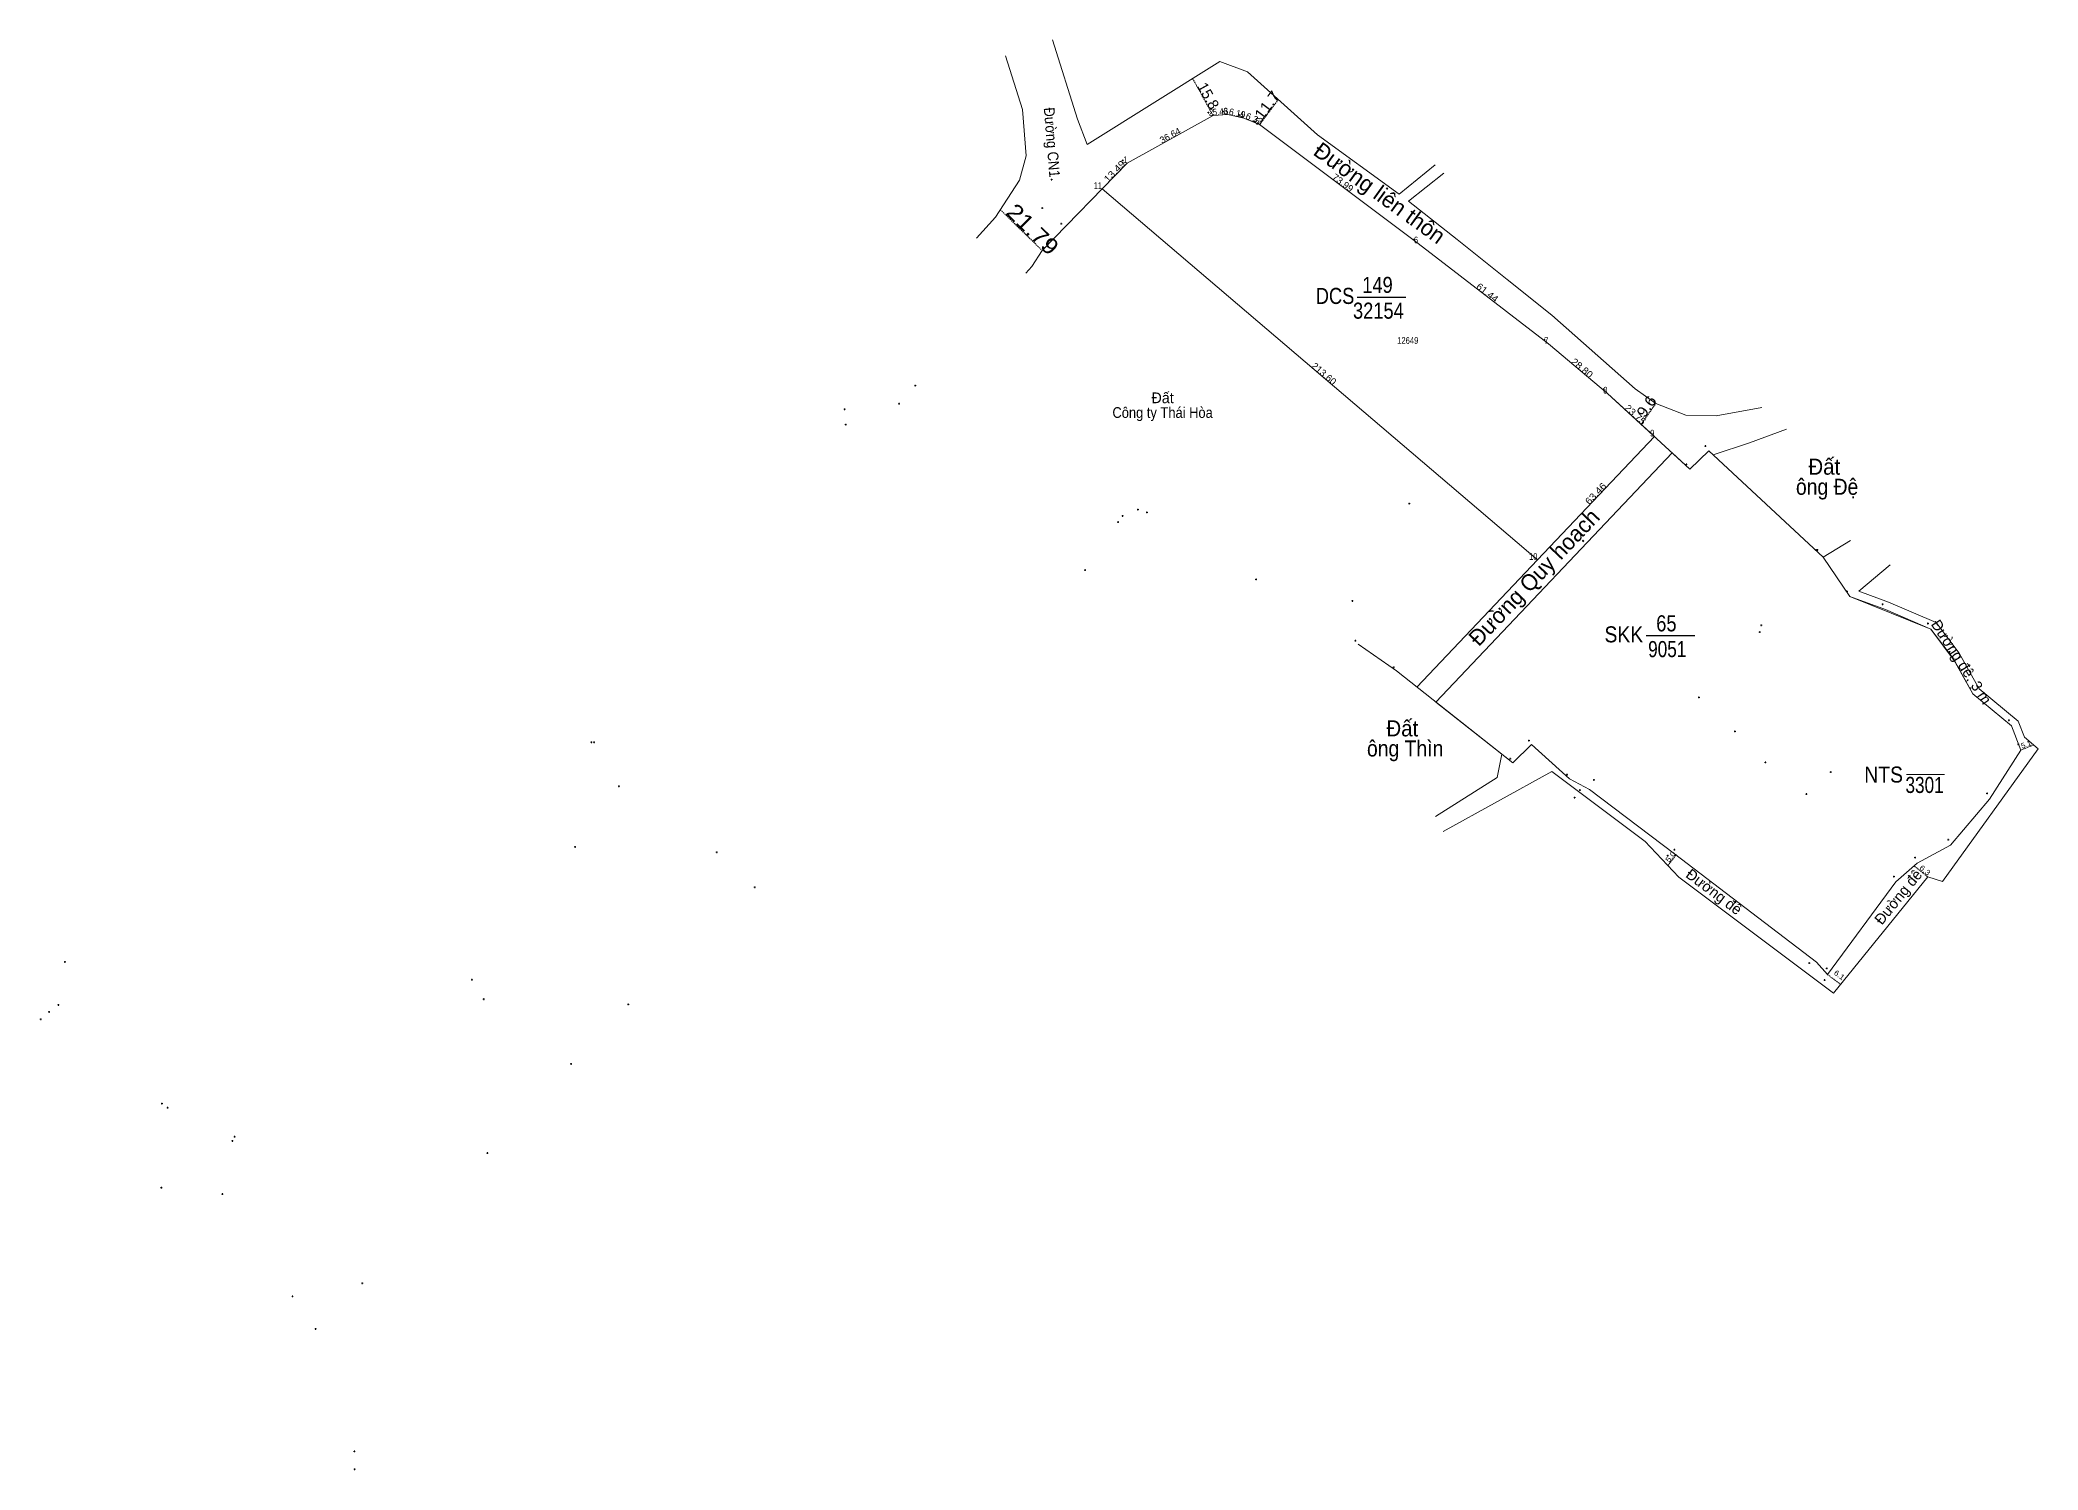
# Model space of a CAD drawing. Header units: metres. Extents: x 548452 to 551009, y 1840956 to 1844548.
# Drawn here: x 548452 to 549198, y 1844014 to 1844548 of the extents above; entities that cross this region are included whole.
import ezdxf
from ezdxf.enums import TextEntityAlignment as Align

# ---------------------------------------------------------------- set-up
doc = ezdxf.new("R2010")
doc.units = ezdxf.units.M
doc.header["$LTSCALE"] = 0.16
doc.header["$PDMODE"] = 32
doc.header["$PDSIZE"] = 0.08
doc.linetypes.add('MEDIUM_DASHED', pattern=[4.5, 3, -1.5])
for name, color, linetype, lineweight in [('1', 7, 'Continuous', 13), ('11', 7, 'Continuous', 13), ('20', 7, 'Continuous', 25), ('32', 7, 'Continuous', 13), ('63', 7, 'Continuous', 13)]:
    doc.layers.add(name, color=color, linetype=linetype, lineweight=lineweight)

msp = doc.modelspace()

# ---------------------------------------------------------------- texts
at = {"layer": '1', "width": 0.85}
msp.add_text('12649', height=2.5, dxfattribs=at).set_placement((548962.93, 1844434.2), align=Align.CENTER)
at = {"layer": '20'}
for s, width, p in [('149', 0.85, (548951.63, 1844453.21)), ('149', 0.85, (548951.63, 1844453.21)), ('149', 0.85, (548951.63, 1844453.21)), ('149', 0.85, (548951.63, 1844453.21)), ('32154', 0.85, (548951.96, 1844443.59)), ('65', 0.85, (549059.5, 1844326.82)), ('65', 0.85, (549059.5, 1844326.82)), ('9051', 0.8, (549059.825, 1844317.2)), ('NTS', 0.9, (549140.625, 1844270.34)), ('NTS', 0.9, (549140.625, 1844270.34)), ('3301', 0.8, (549155.92, 1844266.47))]:
    msp.add_text(s, height=6, dxfattribs=dict(at, width=width)).set_placement(p, align=Align.CENTER)
for s, width, p in [('DCS', 0.85, (548942.97, 1844449.09)), ('SKK', 0.9, (549050.84, 1844322.7)), ('SKK', 0.9, (549050.84, 1844322.7))]:
    msp.add_text(s, height=6, dxfattribs=dict(at, width=width)).set_placement(p, align=Align.RIGHT)
msp.add_text('Đường Quy hoạch', height=6, rotation=46.544, dxfattribs=at).set_placement((549035.0963, 1844369.0532), align=Align.RIGHT)
at = {"layer": '32'}
for s, height, rotation, p in [('15.8', 4, 298.928, (548886.6919, 1844525.8574)), ('Đường liên thôn', 6, 324.114, (548950.6615, 1844488.1077)), ('Đường đê, 3 m', 4, 302.916, (549167.9825, 1844314.3018)), ('5.1', 2, 21.013, (549194.1864, 1844283.6909)), ('Đường đê', 4, 323.067, (549076.1032, 1844227.9789)), ('Đường đê', 4, 50.956, (549147.6315, 1844226.3652))]:
    msp.add_text(s, height=height, rotation=rotation, dxfattribs=at).set_placement(p, align=Align.CENTER)
for s, height, rotation, width, p in [('11.7', 4, 53.15, 1.1, (548912.0066, 1844522.1255)), ('21.79', 6, 315.725, 1.15, (548820.7757, 1844474.8419)), ('9.6', 4, 54.768, 1.1, (549053.7029, 1844409.6662)), ('5.0', 2, 52.605, 1.15, (549061.8415, 1844242.0527)), ('6.3', 2, 320.972, 1.15, (549155.4253, 1844236.8104)), ('6.1', 2, 323.544, 1.1, (549123.4908, 1844197.677))]:
    msp.add_text(s, height=height, rotation=rotation, dxfattribs=dict(at, width=width)).set_placement(p, align=Align.CENTER)
for s, width, p in [('Đất ', 0.95, (549119.525, 1844385.32)), ('ông Đệ', 0.9, (549119.525, 1844377.82)), ('Đất ', 0.95, (548961.955, 1844287.6)), ('ông Thìn', 0.9, (548961.955, 1844280.1))]:
    msp.add_text(s, height=6, dxfattribs=dict(at, width=width)).set_placement(p, align=Align.CENTER)
at = {"layer": '63'}
for s, height, rotation, width, p in [('Đường CN1', 4, 274.689, 0.9, (548828.0609, 1844509.2635)), ('5.46', 2.5, 4.519, 0.9, (548893.0665, 1844519.649)), ('6.19', 2.5, 347.22, 0.95, (548898.9835, 1844519.1187)), ('13.49', 2.5, 45.721, 1.15, (548854.3214, 1844497.7573)), ('73.99', 2.5, 323.181, 1.05, (548937.9459, 1844493.3281)), ('61.44', 2.5, 322.293, 1.1, (548991.8855, 1844452.3395)), ('213.60', 2.5, 319.572, 1.05, (548930.8644, 1844422.1068)), ('28.80', 2.5, 320.001, 1.1, (549027.2565, 1844424.2006)), ('23.75', 2.5, 317.559, 1.1, (549047.0865, 1844406.8519)), ('63.46', 2.5, 46.545, 1.15, (549034.0069, 1844377.4203))]:
    msp.add_text(s, height=height, rotation=rotation, dxfattribs=dict(at, width=width)).set_placement(p, align=Align.CENTER)
for s, width, p in [(' 2', 0.85, (548890.25, 1844519.43)), (' 3', 0.8, (548895.69, 1844519.86)), (' 4', 0.85, (548901.73, 1844518.49)), (' 5', 0.8, (548907.58, 1844516.06)), (' 1', 0.75, (548858.18, 1844501.71)), (' 11', 0.8, (548848.76, 1844492.05)), (' 6', 0.85, (548966.81, 1844471.72)), (' 7', 0.8, (549015.42, 1844434.14)), (' 8', 0.8, (549037.48, 1844415.63)), (' 9', 0.85, (549055.01, 1844399.6)), (' 10', 0.85, (549011.36, 1844353.53))]:
    msp.add_text(s, height=2.5, dxfattribs=dict(at, width=width)).set_placement(p, align=Align.RIGHT)
for s, rotation, p in [('6.33', 337.443, (548905.1355, 1844517.0774)), ('36.64', 28.922, (548874.8255, 1844510.9016))]:
    msp.add_text(s, height=2.5, rotation=rotation, dxfattribs=at).set_placement(p, align=Align.CENTER)
msp.add_text('Đất', height=4, dxfattribs=at).set_placement((548871.39, 1844412.04), align=Align.CENTER)
at = {"layer": '63', "width": 0.9}
msp.add_text('Công ty Thái Hòa', height=4, dxfattribs=at).set_placement((548871.385, 1844406.54), align=Align.CENTER)

# ---------------------------------------------------------------- linework, layer by layer
at = {"layer": '1'}
msp.add_lwpolyline([(548858.18, 1844501.71), (548890.25, 1844519.43), (548895.69, 1844519.86), (548901.73, 1844518.49), (548907.58, 1844516.06), (548966.81, 1844471.72), (549015.42, 1844434.14), (549037.48, 1844415.63), (549055.01, 1844399.6), (549011.36, 1844353.53), (548848.76, 1844492.05)], close=True, dxfattribs=at)
at = {"layer": '11'}
for p, q in [((548888.8, 1844520.56), (548888.18, 1844520.56)), ((548888.49, 1844520.87), (548888.49, 1844520.25)), ((548894.22, 1844520.99), (548893.6, 1844520.99)), ((548893.91, 1844521.3), (548893.91, 1844520.68)), ((548900.27, 1844519.65), (548899.65, 1844519.65)), ((548899.96, 1844519.96), (548899.96, 1844519.34)), ((548906.1, 1844517.24), (548905.48, 1844517.24)), ((548905.79, 1844517.55), (548905.79, 1844516.93)), ((548856.8, 1844502.72), (548856.18, 1844502.72)), ((548856.49, 1844503.04), (548856.49, 1844502.41)), ((548830.26, 1844495.53), (548829.63, 1844495.53)), ((548829.94, 1844495.84), (548829.94, 1844495.21)), ((548826.75, 1844484.9), (548826.13, 1844484.9)), ((548826.44, 1844485.21), (548826.44, 1844484.59)), ((548833.85, 1844479.03), (548833.22, 1844479.03)), ((548833.53, 1844479.34), (548833.53, 1844478.71)), ((548965.54, 1844473.11), (548964.92, 1844473.11)), ((548965.23, 1844473.42), (548965.23, 1844472.8)), ((549014.25, 1844435.7), (549013.62, 1844435.7)), ((549013.94, 1844436.01), (549013.94, 1844435.39)), ((548779.02, 1844418.91), (548779.02, 1844418.28)), ((548773.31, 1844411.85), (548772.69, 1844411.85)), ((548773, 1844412.16), (548773, 1844411.54)), ((548779.33, 1844418.59), (548778.71, 1844418.59)), ((549036.39, 1844417.26), (549035.77, 1844417.26)), ((549036.08, 1844417.58), (549036.08, 1844416.95)), ((548752.96, 1844409.78), (548752.33, 1844409.78)), ((548752.64, 1844410.09), (548752.64, 1844409.46)), ((548753.4, 1844404.05), (548752.78, 1844404.05)), ((548753.09, 1844404.37), (548753.09, 1844403.74)), ((549067.28, 1844389.17), (549066.65, 1844389.17)), ((549066.97, 1844389.48), (549066.97, 1844388.86)), ((549074.38, 1844396.03), (549073.76, 1844396.03)), ((549074.07, 1844396.34), (549074.07, 1844395.72)), ((548963.82, 1844374.54), (548963.2, 1844374.54)), ((548963.51, 1844374.85), (548963.51, 1844374.23)), ((548855.08, 1844367.64), (548854.45, 1844367.64)), ((548854.77, 1844367.96), (548854.77, 1844367.33)), ((548856.78, 1844369.91), (548856.16, 1844369.91)), ((548856.47, 1844370.22), (548856.47, 1844369.6)), ((548862.47, 1844372.28), (548861.85, 1844372.28)), ((548862.16, 1844372.59), (548862.16, 1844371.97)), ((548865.84, 1844371.25), (548865.22, 1844371.25)), ((548865.53, 1844371.56), (548865.53, 1844370.93)), ((549115.73, 1844357.17), (549115.11, 1844357.17)), ((549115.42, 1844357.48), (549115.42, 1844356.85)), ((549116.2, 1844357.23), (549115.57, 1844357.23)), ((549115.89, 1844357.54), (549115.89, 1844356.92)), ((548842.75, 1844349.7), (548842.12, 1844349.7)), ((548842.44, 1844350.01), (548842.44, 1844349.39)), ((548906.6, 1844346.2), (548905.97, 1844346.2)), ((548906.29, 1844346.51), (548906.29, 1844345.89)), ((548942.58, 1844338.18), (548941.96, 1844338.18)), ((548942.27, 1844338.49), (548942.27, 1844337.87)), ((549127.21, 1844341.73), (549126.58, 1844341.73)), ((549126.9, 1844342.05), (549126.9, 1844341.42)), ((549140.55, 1844336.93), (549139.93, 1844336.93)), ((549140.24, 1844337.24), (549140.24, 1844336.62)), ((549094.95, 1844329.42), (549094.95, 1844328.79)), ((549157.46, 1844329.75), (549156.84, 1844329.75)), ((549157.15, 1844330.07), (549157.15, 1844329.44)), ((548943.68, 1844323.29), (548943.06, 1844323.29)), ((548943.37, 1844323.6), (548943.37, 1844322.98)), ((549094.7, 1844326.55), (549094.07, 1844326.55)), ((549094.38, 1844326.86), (549094.38, 1844326.24)), ((549095.27, 1844329.1), (549094.64, 1844329.1)), ((549165.58, 1844319.16), (549164.95, 1844319.16)), ((549165.26, 1844319.47), (549165.26, 1844318.84)), ((548957.98, 1844313.44), (548957.35, 1844313.44)), ((548957.67, 1844313.76), (548957.67, 1844313.13)), ((549071.97, 1844302.17), (549071.35, 1844302.17)), ((549071.66, 1844302.48), (549071.66, 1844301.86)), ((549173.28, 1844305.57), (549172.66, 1844305.57)), ((549172.97, 1844305.88), (549172.97, 1844305.25)), ((549187.74, 1844293.65), (549187.11, 1844293.65)), ((549187.42, 1844293.96), (549187.42, 1844293.34)), ((548658.4, 1844285.41), (548657.77, 1844285.41)), ((548658.08, 1844285.72), (548658.08, 1844285.09)), ((548659.43, 1844285.42), (548658.81, 1844285.42)), ((548659.12, 1844285.73), (548659.12, 1844285.1)), ((549008.5, 1844286.06), (549007.88, 1844286.06)), ((549008.19, 1844286.37), (549008.19, 1844285.75)), ((549085.38, 1844289.45), (549084.75, 1844289.45)), ((549085.07, 1844289.77), (549085.07, 1844289.14)), ((549191.21, 1844284.65), (549190.58, 1844284.65)), ((549190.89, 1844284.96), (549190.89, 1844284.34)), ((549001.53, 1844279.24), (549000.9, 1844279.24)), ((549001.21, 1844279.55), (549001.21, 1844278.92)), ((549096.82, 1844277.88), (549096.2, 1844277.88)), ((549096.51, 1844278.2), (549096.51, 1844277.57)), ((549022.65, 1844273.28), (549022.02, 1844273.28)), ((549022.75, 1844273.27), (549022.13, 1844273.27)), ((549022.34, 1844273.6), (549022.34, 1844272.97)), ((549022.44, 1844273.58), (549022.44, 1844272.96)), ((549032.78, 1844271.37), (549032.16, 1844271.37)), ((549032.47, 1844271.68), (549032.47, 1844271.05)), ((549121.2, 1844274.27), (549120.58, 1844274.27)), ((549120.89, 1844274.58), (549120.89, 1844273.95)), ((548668.7, 1844268.96), (548668.07, 1844268.96)), ((548668.39, 1844269.27), (548668.39, 1844268.65)), ((549025.51, 1844264.77), (549024.88, 1844264.77)), ((549025.2, 1844265.08), (549025.2, 1844264.46)), ((549027.52, 1844267.55), (549026.9, 1844267.55)), ((549027.21, 1844267.86), (549027.21, 1844267.23)), ((549112.12, 1844266.04), (549111.5, 1844266.04)), ((549111.81, 1844266.36), (549111.81, 1844265.73)), ((549179.55, 1844266.32), (549178.92, 1844266.32)), ((549179.23, 1844266.63), (549179.23, 1844266.01)), ((549165.08, 1844249.03), (549164.46, 1844249.03)), ((549164.77, 1844249.35), (549164.77, 1844248.72)), ((548652.34, 1844246.31), (548651.71, 1844246.31)), ((548652.03, 1844246.62), (548652.03, 1844246)), ((548705.21, 1844244.31), (548704.58, 1844244.31)), ((548704.89, 1844244.62), (548704.89, 1844243.99)), ((549060.31, 1844243.08), (549059.68, 1844243.08)), ((549059.99, 1844243.4), (549059.99, 1844242.77)), ((549062.81, 1844245.28), (549062.19, 1844245.28)), ((549062.5, 1844245.59), (549062.5, 1844244.97)), ((549152.66, 1844242.33), (549152.03, 1844242.33)), ((549152.34, 1844242.64), (549152.34, 1844242.02)), ((549144.76, 1844235.25), (549144.14, 1844235.25)), ((549144.45, 1844235.56), (549144.45, 1844234.93)), ((548719.38, 1844231.25), (548718.75, 1844231.25)), ((548719.06, 1844231.56), (548719.06, 1844230.94)), ((548461.8, 1844203.39), (548461.18, 1844203.39)), ((548461.49, 1844203.7), (548461.49, 1844203.08)), ((549113.14, 1844202.91), (549112.52, 1844202.91)), ((549112.83, 1844203.23), (549112.83, 1844202.6)), ((548613.79, 1844196.73), (548613.16, 1844196.73)), ((548613.48, 1844197.04), (548613.48, 1844196.42)), ((549118.89, 1844196.61), (549118.26, 1844196.61)), ((549118.57, 1844196.92), (549118.57, 1844196.3)), ((549119.67, 1844200.98), (549119.04, 1844200.98)), ((549119.36, 1844201.29), (549119.36, 1844200.67)), ((548459.1, 1844187.61), (548459.1, 1844186.99)), ((548618.19, 1844189.46), (548617.57, 1844189.46)), ((548617.88, 1844189.78), (548617.88, 1844189.15)), ((548671.86, 1844187.81), (548671.86, 1844187.19)), ((548452.8, 1844181.98), (548452.18, 1844181.98)), ((548452.49, 1844182.3), (548452.49, 1844181.67)), ((548455.89, 1844184.68), (548455.27, 1844184.68)), ((548455.58, 1844185), (548455.58, 1844184.37)), ((548459.41, 1844187.3), (548458.78, 1844187.3)), ((548672.18, 1844187.5), (548671.55, 1844187.5)), ((548650.82, 1844165.3), (548650.2, 1844165.3)), ((548650.51, 1844165.62), (548650.51, 1844164.99)), ((548498.05, 1844150.47), (548497.42, 1844150.47)), ((548497.74, 1844150.78), (548497.74, 1844150.16)), ((548500.17, 1844148.94), (548499.55, 1844148.94)), ((548499.86, 1844149.25), (548499.86, 1844148.62)), ((548524.38, 1844136.5), (548523.75, 1844136.5)), ((548524.07, 1844136.81), (548524.07, 1844136.18)), ((548525.18, 1844138.1), (548524.56, 1844138.1)), ((548524.87, 1844138.41), (548524.87, 1844137.79)), ((548619.6, 1844131.98), (548618.97, 1844131.98)), ((548619.28, 1844132.29), (548619.28, 1844131.67)), ((548497.84, 1844119.08), (548497.21, 1844119.08)), ((548497.84, 1844119.07), (548497.21, 1844119.07)), ((548497.53, 1844119.39), (548497.53, 1844118.76)), ((548497.53, 1844119.39), (548497.53, 1844118.77)), ((548520.64, 1844116.65), (548520.02, 1844116.65)), ((548520.33, 1844116.97), (548520.33, 1844116.34)), ((548572.87, 1844083.4), (548572.24, 1844083.4)), ((548572.55, 1844083.71), (548572.55, 1844083.09)), ((548546.79, 1844078.47), (548546.17, 1844078.47)), ((548546.48, 1844078.78), (548546.48, 1844078.16)), ((548555.44, 1844066.31), (548554.82, 1844066.31)), ((548555.13, 1844066.62), (548555.13, 1844065.99)), ((548569.89, 1844020.59), (548569.26, 1844020.59)), ((548569.57, 1844020.9), (548569.57, 1844020.27)), ((548569.96, 1844013.93), (548569.34, 1844013.93)), ((548569.65, 1844014.24), (548569.65, 1844013.62))]:
    msp.add_line(p, q, dxfattribs=at)
at = {"layer": '20', "lineweight": 13}
for p, q in [((549011.36, 1844353.53), (548848.76, 1844492.05)), ((549055.01, 1844399.6), (549011.36, 1844353.53)), ((549061.65, 1844393.52), (548973.45, 1844300.43)), ((549011.36, 1844353.53), (548966.37, 1844306.04)), ((548996.33, 1844272.26), (548973.29, 1844257.7)), ((549016.69, 1844274.54), (548976.09, 1844252.1)), ((549149.2, 1844273.34), (549163.38, 1844273.34)), ((549149.2, 1844273.34), (549163.38, 1844273.34))]:
    msp.add_line(p, q, dxfattribs=at)
at = {"layer": '20'}
for p, q in [((548944.03, 1844451.63), (548962.21, 1844451.63)), ((548944.03, 1844451.63), (548962.21, 1844451.63)), ((548944.03, 1844451.63), (548962.21, 1844451.63)), ((548944.03, 1844451.63), (548962.21, 1844451.63)), ((548944.03, 1844451.63), (548962.21, 1844451.63)), ((548944.03, 1844451.63), (548962.21, 1844451.63)), ((548944.03, 1844451.63), (548962.21, 1844451.63)), ((548944.03, 1844451.63), (548962.21, 1844451.63)), ((548944.03, 1844451.63), (548962.21, 1844451.63)), ((548944.03, 1844451.63), (548962.21, 1844451.63)), ((548944.03, 1844451.63), (548962.21, 1844451.63)), ((548944.03, 1844451.63), (548962.21, 1844451.63)), ((549051.9, 1844325.24), (549070.08, 1844325.24)), ((549051.9, 1844325.24), (549070.08, 1844325.24))]:
    msp.add_line(p, q, dxfattribs=at)
at = {"layer": '20', "lineweight": 13}
msp.add_lwpolyline([(549121.88, 1844191.69), (549157.12, 1844235.14), (549162.55, 1844233.44), (549198.28, 1844282.9), (549193.18, 1844287.36)], dxfattribs=at)
at = {"layer": '32'}
for p, q in [((548839.58, 1844518.12), (548830.33, 1844547.68)), ((548843.23, 1844508.66), (548892.74, 1844539.64)), ((548892.74, 1844539.64), (548903.09, 1844535.78)), ((548903.09, 1844535.78), (548929.18, 1844512.21)), ((548843.23, 1844508.66), (548839.58, 1844518.12)), ((549076.99, 1844392.76), (549090.49, 1844397.18)), ((549090.49, 1844397.18), (549104.36, 1844402.38)), ((549128.29, 1844360.76), (549117.99, 1844354.48)), ((549131.38, 1844341.78), (549143.09, 1844351.63)), ((548996.33, 1844272.26), (548998.04, 1844280.97)), ((549016.69, 1844274.54), (549051.53, 1844248.34)), ((549051.4, 1844248.47), (549064.2, 1844235.05)), ((549121.88, 1844191.69), (549064.2, 1844235.05)), ((549119.67, 1844198.63), (549145.24, 1844233.25))]:
    msp.add_line(p, q, dxfattribs=at)
at = {"layer": '32', "linetype": 'MEDIUM_DASHED'}
for p, q in [((548882.59, 1844533.29), (548890.25, 1844519.43)), ((548914.58, 1844525.4), (548907.58, 1844516.06)), ((548810.78, 1844484.3), (548826.38, 1844469.09)), ((549050.04, 1844404.13), (549055.57, 1844411.96)), ((549196.63, 1844284.34), (549191.84, 1844282.5)), ((549060.07, 1844239.38), (549063.12, 1844243.37)), ((549152.21, 1844239.12), (549157.12, 1844235.14)), ((549124.57, 1844195.01), (549119.67, 1844198.63))]:
    msp.add_line(p, q, dxfattribs=at)
at = {"layer": '32'}
for points in [[(548812.77, 1844541.77), (548819.03, 1844521.65), (548820.44, 1844504.46), (548817.89, 1844495.26), (548809, 1844481.56), (548801.89, 1844473.71)], [(548826.38, 1844469.09), (548858.18, 1844501.71), (548890.25, 1844519.43), (548895.69, 1844519.86), (548901.73, 1844518.49), (548907.58, 1844516.06), (548966.81, 1844471.72)], [(548929.18, 1844512.21), (548959.67, 1844490.15), (548973.11, 1844501.04)], [(548929.18, 1844512.21), (548959.67, 1844490.15), (548973.11, 1844501.04)], [(549000, 1844458.27), (548981.35, 1844473.11), (548963.26, 1844487.46), (548976.38, 1844497.97)], [(548966.81, 1844471.72), (549015.42, 1844434.14), (549037.48, 1844415.63), (549068.28, 1844387.45), (549075.39, 1844394.25), (549117.99, 1844354.48)], [(548820.35, 1844460.62), (548822.56, 1844463.08), (548826.37, 1844469.08)], [(549000, 1844458.27), (549016.75, 1844444.93), (549047.81, 1844417.44), (549055.57, 1844411.96), (549066.8, 1844407.57), (549078.07, 1844407.32)], [(549000, 1844458.27), (549016.75, 1844444.93), (549047.81, 1844417.44), (549055.57, 1844411.96), (549066.8, 1844407.57), (549078.07, 1844407.32), (549095.16, 1844410.48)], [(549128.05, 1844339.8), (549141.37, 1844334.94), (549158.27, 1844327.7), (549166.32, 1844317.06), (549173.96, 1844303.47), (549188.38, 1844291.49), (549191.84, 1844282.5), (549180.14, 1844264.19), (549165.59, 1844246.96), (549153.13, 1844240.29), (549145.24, 1844233.25)], [(549131.38, 1844341.78), (549142.48, 1844337.73), (549160.18, 1844330.14), (549168.84, 1844318.71), (549176.3, 1844305.42), (549190.9, 1844293.29), (549193.18, 1844287.37)], [(549002.13, 1844277.73), (548958.71, 1844312.1), (548944.45, 1844322.01)], [(549002.13, 1844277.73), (549009.15, 1844284.52), (549023.34, 1844271.69)], [(549030.77, 1844267.71), (549062.59, 1844243.77), (549115.53, 1844203.23), (549119.67, 1844198.63)]]:
    msp.add_lwpolyline(points, dxfattribs=at)
msp.add_point((549063.12, 1844243.37), dxfattribs=at)
at = {"layer": '63'}
for p, q in [((549117.99, 1844354.48), (549128.05, 1844339.8)), ((549023.34, 1844271.69), (549030.77, 1844267.71))]:
    msp.add_line(p, q, dxfattribs=at)
msp.add_lwpolyline([(549061.65, 1844393.52), (549068.28, 1844387.45), (549075.39, 1844394.25), (549117.99, 1844354.48), (549128.05, 1844339.8), (549158.27, 1844327.7), (549167.28, 1844315.39), (549173.96, 1844303.47), (549188.38, 1844291.49), (549191.84, 1844282.5), (549180.14, 1844264.19), (549165.59, 1844246.96), (549153.13, 1844240.29), (549145.24, 1844233.25), (549119.67, 1844198.63), (549115.53, 1844203.23), (549062.59, 1844243.77), (549030.77, 1844267.71), (549023.34, 1844271.69), (549009.15, 1844284.52), (549002.13, 1844277.73), (548973.45, 1844300.43)], close=True, dxfattribs=at)

msp.set_redraw_order([(e.dxf.handle, doc.entitydb.next_handle()) for e in msp.query("TEXT MTEXT ATTDEF DIMENSION ARC_DIMENSION")])  # texts and dimensions are drawn at this point

doc.saveas('drawing.dxf')
